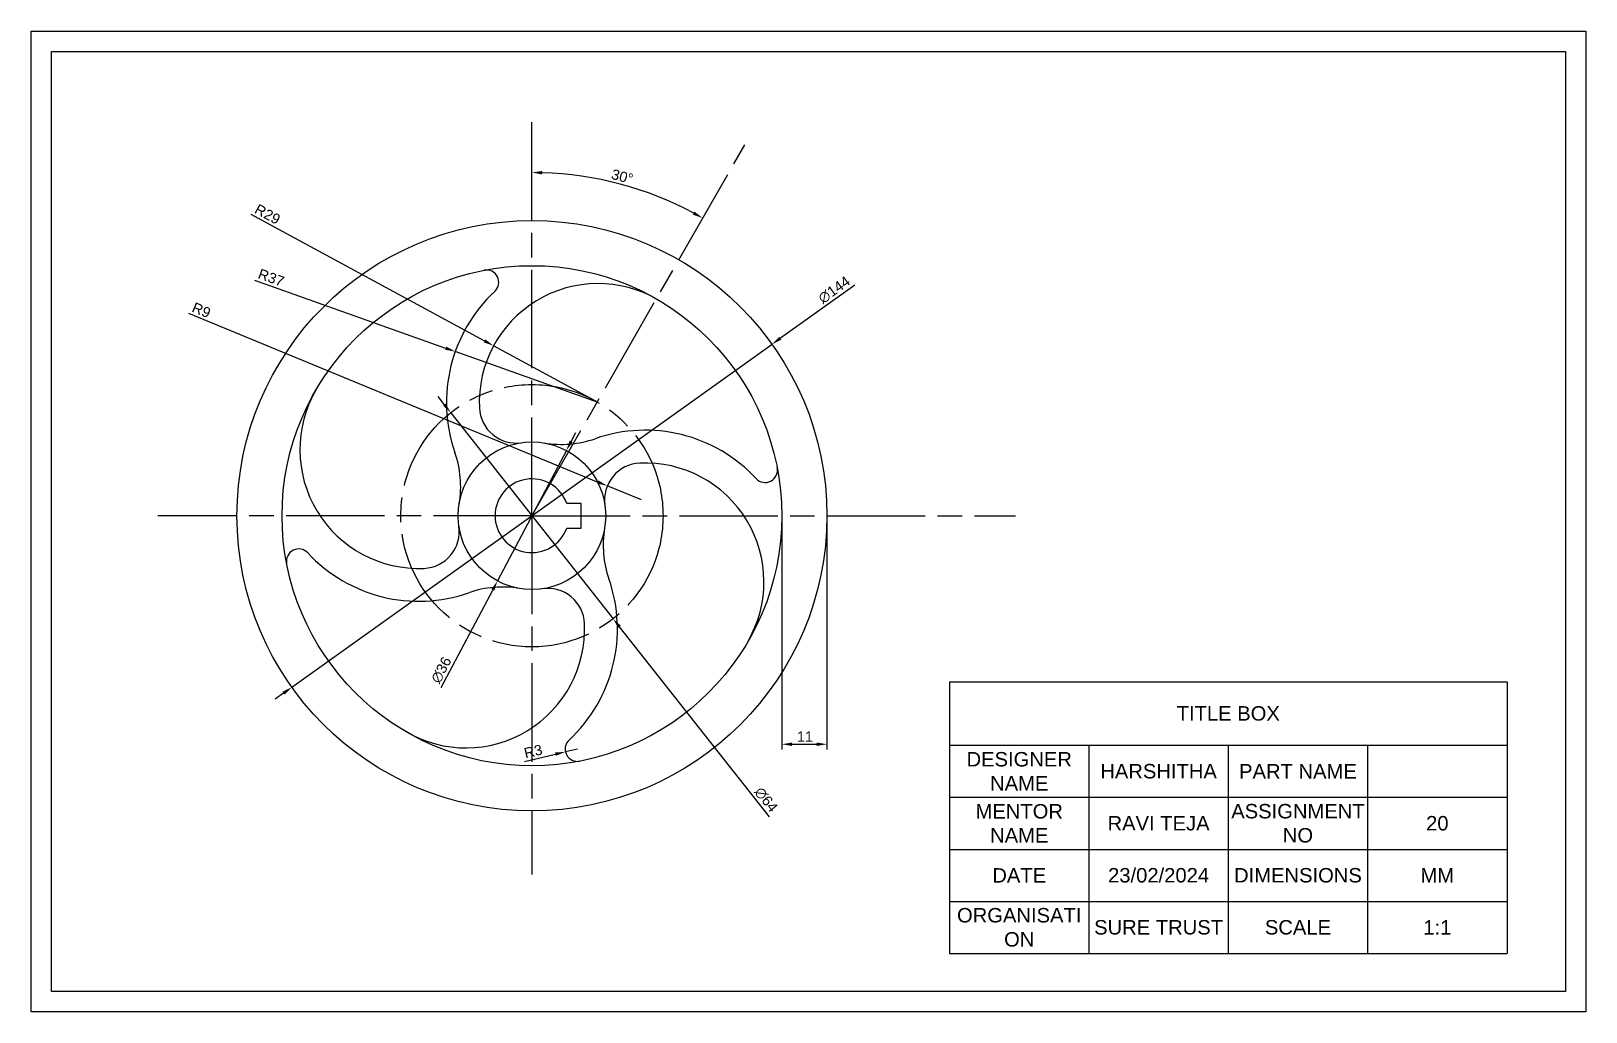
# Model space of a CAD drawing. Header units: millimetres. Extents: x 8176 to 10511, y 8428 to 8668.
# Drawn here: x 9254.8 to 9634.3, y 8428.4 to 8667.6 of the extents above; entities that cross this region are included whole.
import ezdxf

# ---------------------------------------------------------------- set-up
doc = ezdxf.new("R2010")
doc.units = ezdxf.units.MM
doc.linetypes.add('ACAD_ISO08W100', pattern=[36, 24, -3, 6, -3])
doc.styles.get("Standard").update_dxf_attribs({"font": 'arial.ttf'})
doc.dimstyles.new('ISO-25', dxfattribs={"dimtxt": 2.5, "dimasz": 2.5, "dimexe": 1.25, "dimexo": 0.625, "dimtad": 1, "dimtxsty": 'Standard', "dimcen": 2.5, "dimclre": 4, "dimclrt": 4, "dimadec": 0, "dimazin": 0, "dimtfac": 1, "dimtmove": 0, "dimatfit": 3, "dimfxl": 1, "dimarcsym": 0})

msp = doc.modelspace()

# ---------------------------------------------------------------- texts
msp.add_text('11', height=2.5).set_placement((9441.699, 8494.276))
at = {"attachment_point": 5}
for s, width, insert, char_height in [('TITLE BOX', 136.06922, (9546.978, 8501.151), 3.5257), ('DESIGNER NAME', 34.0173, (9495.953, 8487.049), 3.52566), ('HARSHITHA', 34.0173, (9529.97, 8487.049), 3.5257), ('PART NAME', 34.0173, (9563.987, 8487.049), 3.5257), ('MENTOR NAME', 34.0173, (9495.953, 8474.356), 3.52566), ('ASSIGNMENT NO', 34.0173, (9563.987, 8474.356), 3.52566), ('RAVI TEJA', 34.0173, (9529.97, 8474.356), 3.5257), ('20', 34.0173, (9598.004, 8474.356), 3.5257), ('DATE', 34.0173, (9495.953, 8461.664), 3.5257), ('23/02/2024', 34.0173, (9529.97, 8461.664), 3.5257), ('DIMENSIONS', 34.0173, (9563.987, 8461.664), 3.5257), ('MM', 34.0173, (9598.004, 8461.664), 3.5257), ('ORGANISATI\\PON', 34.0173, (9495.953, 8448.971), 3.5257), ('SURE TRUST', 34.0173, (9529.97, 8448.971), 3.5257), ('SCALE', 34.0173, (9563.987, 8448.971), 3.5257), ('1:1', 34.0173, (9598.004, 8448.971), 3.5257)]:
    msp.add_mtext_dynamic_manual_height_columns(s, width=width, gutter_width=17.628, heights=[0], dxfattribs=dict(at, insert=insert, char_height=char_height))

# ---------------------------------------------------------------- blocks, each defined once
blk = doc.blocks.new('*D36')
at = {"color": 0, "lineweight": -2, "transparency": 16777216}
for p, q in [((9455.81, 8605.64), (9437.65, 8592.68)), ((9318.41, 8507.57), (9435.61, 8591.23)), ((9316.37, 8506.11), (9314.34, 8504.66))]:
    blk.add_line(p, q, dxfattribs=at)
at = {"color": 0, "transparency": 16777216}
for points in [[(9437.4, 8593.02), (9437.89, 8592.34), (9435.61, 8591.23)], [(9316.13, 8506.45), (9316.62, 8505.77), (9318.41, 8507.57)]]:
    blk.add_solid(points, dxfattribs=at)
at = {"layer": 'Defpoints', "color": 0, "transparency": 16777216}
for p in [(9435.61, 8591.23), (9318.41, 8507.57)]:
    blk.add_point(p, dxfattribs=at)
at = {"color": 4, "transparency": 16777216, "insert": (9450.8, 8604.49), "char_height": 2.5, "attachment_point": 5, "rotation": 35.5207}
blk.add_mtext('∅144', dxfattribs=at)
blk = doc.blocks.new('*D37')
at = {"color": 0, "lineweight": -2, "transparency": 16777216}
for p, q in [((9308.38, 8622.99), (9365.45, 8592.05)), ((9393.15, 8577.03), (9367.65, 8590.85))]:
    blk.add_line(p, q, dxfattribs=at)
at = {"color": 0, "transparency": 16777216}
blk.add_solid([(9365.65, 8592.41), (9365.26, 8591.68), (9367.65, 8590.85)], dxfattribs=at)
at = {"layer": 'Defpoints', "color": 0, "transparency": 16777216}
for p in [(9367.65, 8590.85), (9393.15, 8577.03)]:
    blk.add_point(p, dxfattribs=at)
at = {"color": 4, "transparency": 16777216, "insert": (9312.47, 8622.94), "char_height": 2.5, "attachment_point": 5, "rotation": 331.5335}
blk.add_mtext('R29', dxfattribs=at)
blk = doc.blocks.new('*D38')
at = {"color": 0, "lineweight": -2, "transparency": 16777216}
for p, q in [((9309.32, 8606.89), (9355.94, 8590.29)), ((9393.15, 8577.03), (9358.29, 8589.45))]:
    blk.add_line(p, q, dxfattribs=at)
at = {"color": 0, "transparency": 16777216}
blk.add_solid([(9356.08, 8590.68), (9355.8, 8589.89), (9358.29, 8589.45)], dxfattribs=at)
at = {"layer": 'Defpoints', "color": 0, "transparency": 16777216}
for p in [(9358.29, 8589.45), (9393.15, 8577.03)]:
    blk.add_point(p, dxfattribs=at)
at = {"color": 4, "transparency": 16777216, "insert": (9313.36, 8607.47), "char_height": 2.5, "attachment_point": 5, "rotation": 340.3919}
blk.add_mtext('R37', dxfattribs=at)
blk = doc.blocks.new('*D39')
at = {"color": 0, "lineweight": -2, "transparency": 16777216}
for p, q in [((9355.64, 8576.48), (9354.09, 8578.45)), ((9357.19, 8574.52), (9396.83, 8524.27)), ((9434.96, 8475.94), (9398.38, 8522.31))]:
    blk.add_line(p, q, dxfattribs=at)
at = {"color": 0, "transparency": 16777216}
for points in [[(9355.97, 8576.74), (9355.32, 8576.23), (9357.19, 8574.52)], [(9398.71, 8522.57), (9398.05, 8522.05), (9396.83, 8524.27)]]:
    blk.add_solid(points, dxfattribs=at)
at = {"layer": 'Defpoints', "color": 0, "transparency": 16777216}
for p in [(9357.19, 8574.52), (9396.83, 8524.27)]:
    blk.add_point(p, dxfattribs=at)
at = {"color": 4, "transparency": 16777216, "insert": (9434.17, 8480.12), "char_height": 2.5, "attachment_point": 5, "rotation": 308.269}
blk.add_mtext('∅64', dxfattribs=at)
blk = doc.blocks.new('*D40')
at = {"color": 0, "lineweight": -2, "transparency": 16777216}
for p, q in [((9375.18, 8489.46), (9382.76, 8491.22)), ((9388.11, 8492.47), (9385.19, 8491.79))]:
    blk.add_line(p, q, dxfattribs=at)
at = {"color": 0, "transparency": 16777216}
blk.add_solid([(9382.66, 8491.63), (9382.85, 8490.82), (9385.19, 8491.79)], dxfattribs=at)
at = {"layer": 'Defpoints', "color": 0, "transparency": 16777216}
for p in [(9385.19, 8491.79), (9388.11, 8492.47)]:
    blk.add_point(p, dxfattribs=at)
at = {"color": 4, "transparency": 16777216, "insert": (9377.32, 8491.91), "char_height": 2.5, "attachment_point": 5, "rotation": 13.1182}
blk.add_mtext('R3', dxfattribs=at)
blk = doc.blocks.new('*D41')
at = {"color": 0, "lineweight": -2, "transparency": 16777216}
for p, q in [((9386.59, 8567.52), (9387.76, 8569.73)), ((9385.42, 8565.31), (9368.6, 8533.48)), ((9354.87, 8507.49), (9367.43, 8531.27))]:
    blk.add_line(p, q, dxfattribs=at)
at = {"color": 0, "transparency": 16777216}
for points in [[(9386.22, 8567.72), (9386.96, 8567.33), (9385.42, 8565.31)], [(9367.07, 8531.47), (9367.8, 8531.08), (9368.6, 8533.48)]]:
    blk.add_solid(points, dxfattribs=at)
at = {"layer": 'Defpoints', "color": 0, "transparency": 16777216}
for p in [(9385.42, 8565.31), (9368.6, 8533.48)]:
    blk.add_point(p, dxfattribs=at)
at = {"color": 4, "transparency": 16777216, "insert": (9354.89, 8511.75), "char_height": 2.5, "attachment_point": 5, "rotation": 62.1487}
blk.add_mtext('∅36', dxfattribs=at)
blk = doc.blocks.new('*D42')
at = {"color": 0, "lineweight": -2, "transparency": 16777216}
blk.add_arc((9377.01, 8549.4), 83.72, 61.8544, 88.289, dxfattribs=at)
at = {"color": 0, "transparency": 16777216}
for points in [[(9379.5, 8632.66), (9379.52, 8633.5), (9377.01, 8633.12)], [(9416.7, 8623.58), (9416.3, 8622.85), (9418.69, 8622.01)]]:
    blk.add_solid(points, dxfattribs=at)
at = {"layer": 'Defpoints', "color": 0, "transparency": 16777216}
for p in [(9377.01, 8647.09), (9428.94, 8639.87), (9405.51, 8628.12), (9377.01, 8549.4), (9377.01, 8549.4)]:
    blk.add_point(p, dxfattribs=at)
at = {"color": 4, "transparency": 16777216, "insert": (9399.07, 8632.13), "char_height": 2.5, "attachment_point": 5, "rotation": 345.0717}
blk.add_mtext('30°', dxfattribs=at)
blk = doc.blocks.new('*D43')
at = {"color": 0, "lineweight": -2, "transparency": 16777216}
for p, q in [((9293.16, 8598.78), (9393.1, 8557.62)), ((9403.74, 8553.24), (9395.41, 8556.67))]:
    blk.add_line(p, q, dxfattribs=at)
at = {"color": 0, "transparency": 16777216}
blk.add_solid([(9393.26, 8558.01), (9392.94, 8557.24), (9395.41, 8556.67)], dxfattribs=at)
at = {"layer": 'Defpoints', "color": 0, "transparency": 16777216}
for p in [(9395.41, 8556.67), (9403.74, 8553.24)]:
    blk.add_point(p, dxfattribs=at)
at = {"color": 4, "transparency": 16777216, "insert": (9296.33, 8599.53), "char_height": 2.5, "attachment_point": 5, "rotation": 337.6171}
blk.add_mtext('R9', dxfattribs=at)
blk = doc.blocks.new('*T51')
at = {"color": 0, "linetype": 'ByBlock', "lineweight": -2, "transparency": 16777216}
for p, q in [((0, 0), (136.07, 0)), ((0, 0), (0, -66.28)), ((136.07, 0), (136.07, -66.28)), ((0, -15.51), (136.07, -15.51)), ((34.02, -15.51), (34.02, -66.28)), ((68.03, -15.51), (68.03, -66.28)), ((102.05, -15.51), (102.05, -66.28)), ((0, -28.21), (136.07, -28.21)), ((0, -40.9), (136.07, -40.9)), ((0, -53.59), (136.07, -53.59)), ((0, -66.28), (136.07, -66.28))]:
    blk.add_line(p, q, dxfattribs=at)

# ---------------------------------------------------------------- dimensions: what is measured, and where the dimension line sits
dim = msp.add_angular_dim_2l(base=(9405.513, 8628.117), line1=((9377.011, 8549.397), (9428.942, 8639.867)), line2=((9377.011, 8549.397), (9377.011, 8647.088)), dimstyle='ISO-25')
dim.commit()
dim.dimension.update_dxf_attribs({"geometry": '*D42', "text_midpoint": (9399.068, 8632.13)})
for center, mpoint, picture, middle in [((9393.146, 8577.032), (9367.652, 8590.855), '*D37', (9311.561, 8621.267)), ((9393.146, 8577.032), (9358.291, 8589.449), '*D38', (9312.725, 8605.681)), ((9403.736, 8553.242), (9395.414, 8556.669), '*D43', (9295.609, 8597.771))]:
    dim = msp.add_radius_dim(center=center, mpoint=mpoint, dimstyle='ISO-25')
    dim.commit()
    dim.dimension.update_dxf_attribs({"geometry": picture, "text_midpoint": middle, "dimtype": 164})
for p1, p2, picture, middle in [((9318.41, 8507.566), (9435.612, 8591.229), '*D36', (9451.947, 8602.89)), ((9357.191, 8574.521), (9396.83, 8524.274), '*D39', (9432.624, 8478.901)), ((9385.42, 8565.312), (9368.602, 8533.482), '*D41', (9356.633, 8510.831))]:
    dim = msp.add_diameter_dim_2p(p1=p1, p2=p2, dimstyle='ISO-25')
    dim.commit()
    dim.dimension.update_dxf_attribs({"geometry": picture, "text_midpoint": middle, "dimtype": 163})
dim = msp.add_radius_dim(center=(9388.114, 8492.47), mpoint=(9385.192, 8491.789), dimstyle='ISO-25')
dim.commit()
dim.dimension.update_dxf_attribs({"geometry": '*D40', "text_midpoint": (9377.319, 8491.908)})

# ---------------------------------------------------------------- linework, layer by layer
at = {"linetype": 'ACAD_ISO08W100'}
for q in [(9377.011, 8647.088), (9428.942, 8639.867), (9285.682, 8549.397), (9495.075, 8549.397), (9377.011, 8461.906)]:
    msp.add_line((9377.011, 8549.397), q, dxfattribs=at)
for p, q in [((9389.011, 8552.397), (9385.496, 8552.397)), ((9389.011, 8549.397), (9389.011, 8552.397)), ((9386.011, 8549.397), (9389.011, 8549.397)), ((9389.011, 8546.397), (9389.011, 8549.397)), ((9438.011, 8548.772), (9438.011, 8492.401)), ((9449.011, 8548.772), (9449.011, 8492.401)), ((9385.496, 8546.397), (9389.011, 8546.397)), ((9440.511, 8493.651), (9446.511, 8493.651))]:
    msp.add_line(p, q)
for points in [[(9254.759, 8667.618), (9634.272, 8667.618), (9634.272, 8428.357), (9254.759, 8428.357)], [(9259.759, 8662.618), (9629.272, 8662.618), (9629.272, 8433.357), (9259.759, 8433.357)]]:
    msp.add_lwpolyline(points, close=True)
for radius in [72, 61, 18]:
    msp.add_circle((9377.011, 8549.397), radius)
msp.add_circle((9377.011, 8549.397), 32, dxfattribs=at)
for centre, radius, start, end in [((9365.907, 8606.325), 3, 312.91867, 101.0367), ((9393.146, 8577.032), 37, 132.91867, 199.25853), ((9393.146, 8577.032), 29, 59.72053, 182.60649), ((9349.376, 8565.532), 29, 149.72053, 272.60649), ((9373.166, 8576.122), 9, 182.60649, 278.18573), ((9404.645, 8533.262), 37, 42.91867, 109.25853), ((9384.196, 8591.793), 25, 260.38128, 289.25853), ((9334.615, 8556.582), 25, 350.38128, 19.25853), ((9403.736, 8553.242), 9, 92.60649, 188.18573), ((9404.645, 8533.262), 29, 329.72053, 92.60649), ((9377.011, 8549.397), 9, 19.47122, 340.52878), ((9433.938, 8560.501), 3, 222.91867, 11.0367), ((9350.286, 8545.553), 9, 272.60649, 8.18573), ((9404.645, 8533.262), 37, 25.60862, 25.85409), ((9419.406, 8542.213), 25, 170.38128, 199.25853), ((9320.084, 8538.294), 3, 42.91867, 191.0367), ((9349.376, 8565.532), 37, 222.91867, 289.25853), ((9369.826, 8507.002), 25, 80.38128, 109.25853), ((9380.855, 8522.673), 9, 2.60649, 98.18573), ((9360.876, 8521.763), 37, 312.91867, 19.25853), ((9360.876, 8521.763), 29, 239.72053, 2.60649), ((9388.114, 8492.47), 3, 132.91867, 281.0367)]:
    msp.add_arc(centre, radius, start, end)
for points in [[(9440.511, 8494.068), (9440.511, 8493.234), (9438.011, 8493.651)], [(9446.511, 8494.068), (9446.511, 8493.234), (9449.011, 8493.651)]]:
    msp.add_solid(points)

# ---------------------------------------------------------------- block references
msp.add_blockref('*T51', (9478.944, 8508.908))

msp.set_redraw_order([(e.dxf.handle, doc.entitydb.next_handle()) for e in msp.query("TEXT MTEXT ATTDEF DIMENSION ARC_DIMENSION")])  # texts and dimensions are drawn at this point

doc.saveas('drawing.dxf')
